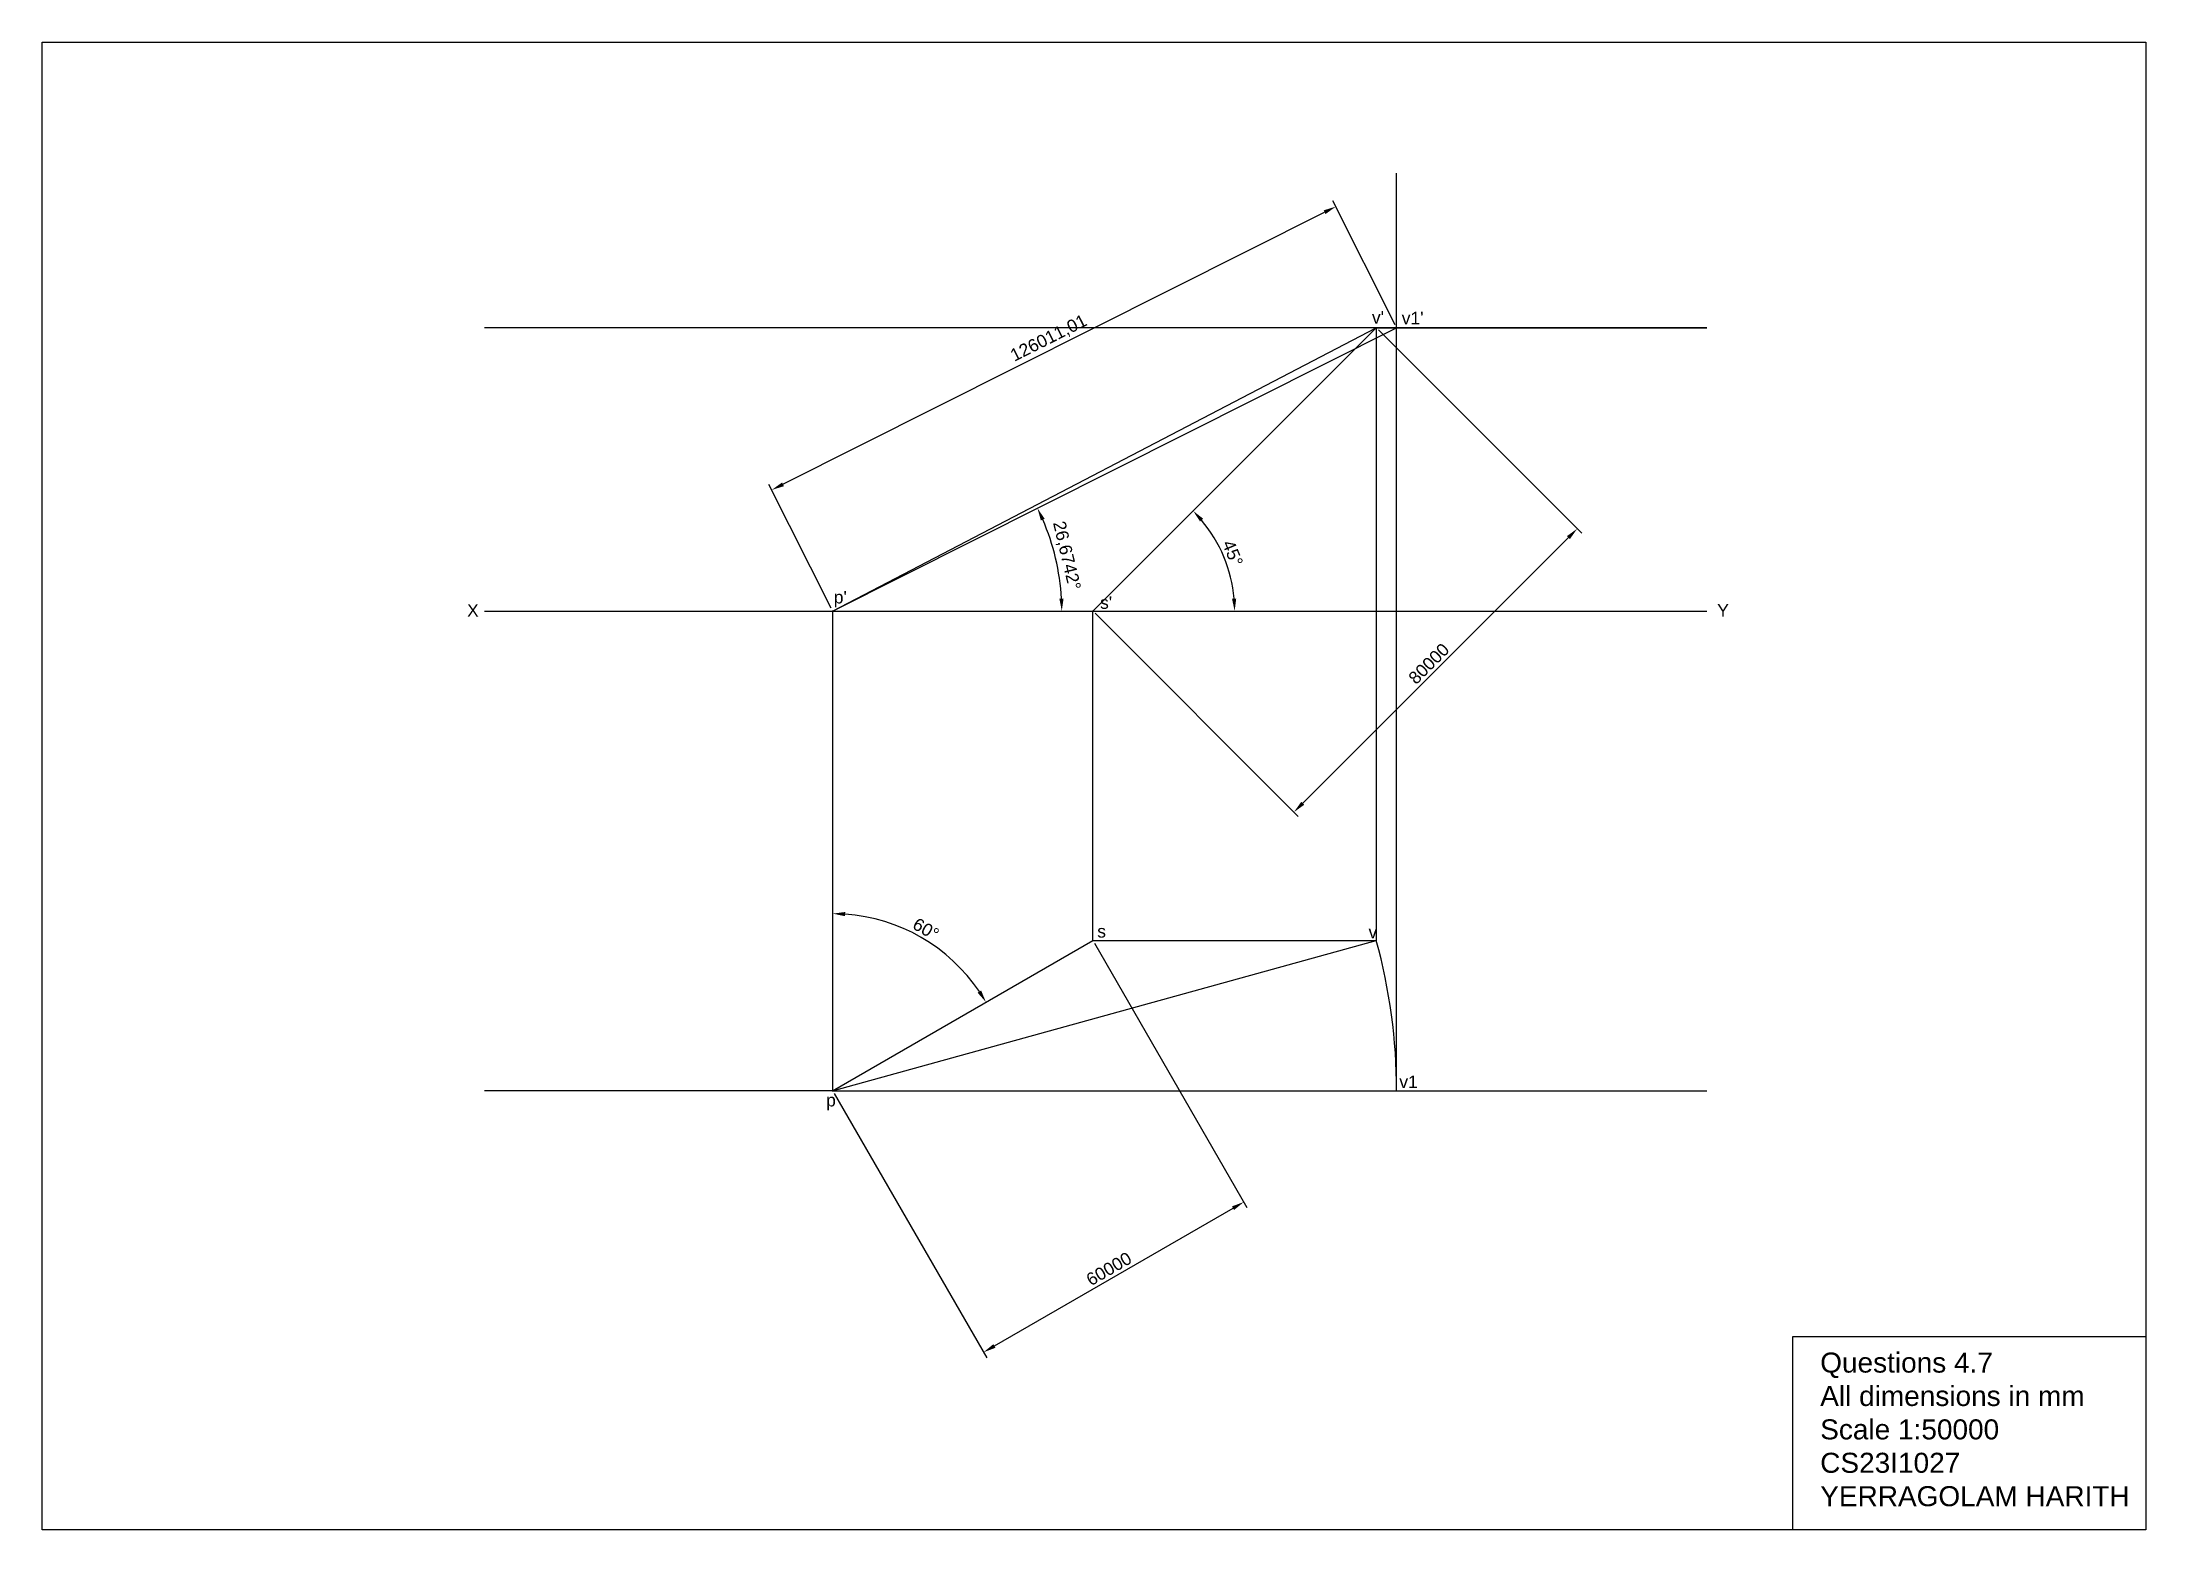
# Model space of a CAD drawing. Header units: millimetres. Extents: x 2023 to 3983, y 1593 to 1892.
# Drawn here: x 3043.7 to 3463.7, y 1594.7 to 1891.7 of the extents above; entities that cross this region are included whole.
import ezdxf

# ---------------------------------------------------------------- set-up
doc = ezdxf.new("R2010")
doc.units = ezdxf.units.MM
doc.styles.get("Standard").update_dxf_attribs({"font": 'arial.ttf'})
doc.dimstyles.new('ISO-25', dxfattribs={"dimtxt": 2.5, "dimasz": 2.5, "dimexe": 1.25, "dimexo": 0.625, "dimtad": 1, "dimtxsty": 'Standard', "dimcen": 2.5, "dimadec": 0, "dimazin": 0, "dimtfac": 1, "dimtmove": 0, "dimatfit": 3, "dimfxl": 1, "dimarcsym": 0})

msp = doc.modelspace()

# ---------------------------------------------------------------- texts
at = {"attachment_point": 1}
for s, width, insert, char_height in [("v'", 14.11364798, (3309.14487, 1838.037979), 2.5), ("v1'", 14.11364798, (3315.090041, 1837.898138), 2.5), ("p'", 14.11364798, (3201.705486, 1782.181795), 2.5), ("s'", 14.11364798, (3254.867964, 1781.10743), 2.5), ('X', 14.11364798, (3128.499327, 1779.525379), 2.5), ('Y', 14.11364798, (3378.066667, 1779.540431), 2.5), ('s', 14.11364798, (3254.304945, 1715.481665), 2.5), ('v', 14.11364798, (3308.463544, 1715.353519), 2.5), ('v1', 14.11364798, (3314.612052, 1685.434675), 2.5), ('p', 14.11364798, (3200.183139, 1681.780238), 2.5), ('Questions 4.7\\PAll dimensions in mm\\PScale 1:50000\\PCS23I1027\\PYERRAGOLAM HARITH', 79.91576006, (3398.637241, 1630.147029), 4)]:
    msp.add_mtext_dynamic_manual_height_columns(s, width=width, gutter_width=12.5, heights=[0], dxfattribs=dict(at, insert=insert, char_height=char_height))

# ---------------------------------------------------------------- blocks, each defined once
blk = doc.blocks.new('*D39')
at = {"color": 0, "lineweight": -2, "transparency": 16777216}
blk.add_arc((3201.48, 1682.4), 35.36, 34.0519, 85.9481, dxfattribs=at)
at = {"color": 0, "transparency": 16777216}
for points in [[(3203.96, 1717.26), (3203.99, 1718.09), (3201.48, 1717.76)], [(3231.13, 1702.42), (3230.42, 1701.98), (3232.1, 1700.08)]]:
    blk.add_solid(points, dxfattribs=at)
at = {"layer": 'Defpoints', "color": 0, "transparency": 16777216}
for p in [(3201.48, 1778.15), (3224.21, 1709.49), (3253.44, 1712.4), (3201.48, 1682.4), (3201.48, 1682.4)]:
    blk.add_point(p, dxfattribs=at)
at = {"color": 0, "transparency": 16777216, "insert": (3220.11, 1714.67), "char_height": 2.5, "attachment_point": 5, "rotation": 330}
blk.add_mtext('60°', dxfattribs=at)
blk = doc.blocks.new('*D40')
at = {"color": 0, "lineweight": -2, "transparency": 16777216}
blk.add_arc((3253.44, 1778.15), 28.3, 5.0632, 39.9368, dxfattribs=at)
at = {"color": 0, "transparency": 16777216}
for points in [[(3274.83, 1796.04), (3275.45, 1796.6), (3273.45, 1798.16)], [(3282.05, 1780.67), (3281.21, 1780.63), (3281.74, 1778.15)]]:
    blk.add_solid(points, dxfattribs=at)
at = {"layer": 'Defpoints', "color": 0, "transparency": 16777216}
for p in [(3310.01, 1834.72), (3280.78, 1785.48), (3131.95, 1778.15), (3253.44, 1778.15), (3376, 1778.15)]:
    blk.add_point(p, dxfattribs=at)
at = {"color": 0, "transparency": 16777216, "insert": (3281.34, 1789.71), "char_height": 2.5, "attachment_point": 5, "rotation": 292.5}
blk.add_mtext('45°', dxfattribs=at)
blk = doc.blocks.new('*D41')
at = {"color": 0, "lineweight": -2, "transparency": 16777216}
for p, q in [((3191.56, 1803.46), (3299.7, 1857.78)), ((3313.8, 1835.28), (3301.37, 1860.02)), ((3201.2, 1778.71), (3188.77, 1803.45))]:
    blk.add_line(p, q, dxfattribs=at)
at = {"color": 0, "transparency": 16777216}
for points in [[(3299.51, 1858.15), (3299.88, 1857.41), (3301.93, 1858.9)], [(3191.38, 1803.83), (3191.75, 1803.09), (3189.33, 1802.34)]]:
    blk.add_solid(points, dxfattribs=at)
at = {"layer": 'Defpoints', "color": 0, "transparency": 16777216}
for p in [(3301.93, 1858.9), (3314.08, 1834.72), (3201.48, 1778.15)]:
    blk.add_point(p, dxfattribs=at)
at = {"color": 0, "transparency": 16777216, "insert": (3244.67, 1832.52), "char_height": 2.5, "attachment_point": 5, "rotation": 26.6742}
blk.add_mtext('126011,01', dxfattribs=at)
blk = doc.blocks.new('*D42')
at = {"color": 0, "lineweight": -2, "transparency": 16777216}
blk.add_arc((3201.48, 1778.15), 45.75, 3.131, 23.5433, dxfattribs=at)
at = {"color": 0, "transparency": 16777216}
for points in [[(3243.05, 1796.25), (3243.8, 1796.61), (3242.36, 1798.69)], [(3247.58, 1780.66), (3246.75, 1780.64), (3247.23, 1778.15)]]:
    blk.add_solid(points, dxfattribs=at)
at = {"layer": 'Defpoints', "color": 0, "transparency": 16777216}
for p in [(3314.08, 1834.72), (3246.68, 1785.23), (3131.95, 1778.15), (3201.48, 1778.15), (3376, 1778.15)]:
    blk.add_point(p, dxfattribs=at)
at = {"color": 0, "transparency": 16777216, "insert": (3248.07, 1789.2), "char_height": 2.5, "attachment_point": 5, "rotation": 283.3371}
blk.add_mtext('26,6742°', dxfattribs=at)
blk = doc.blocks.new('*D38')
at = {"color": 0, "lineweight": -2, "transparency": 16777216}
for p, q in [((3253.75, 1711.86), (3284.2, 1659.12)), ((3201.79, 1681.86), (3232.24, 1629.12)), ((3233.78, 1631.46), (3281.41, 1658.96))]:
    blk.add_line(p, q, dxfattribs=at)
at = {"color": 0, "transparency": 16777216}
for points in [[(3281.2, 1659.32), (3281.62, 1658.6), (3283.58, 1660.21)], [(3233.57, 1631.82), (3233.99, 1631.1), (3231.61, 1630.21)]]:
    blk.add_solid(points, dxfattribs=at)
at = {"layer": 'Defpoints', "color": 0, "transparency": 16777216}
for p in [(3253.44, 1712.4), (3201.48, 1682.4), (3283.58, 1660.21)]:
    blk.add_point(p, dxfattribs=at)
at = {"color": 0, "transparency": 16777216, "insert": (3256.64, 1646.85), "char_height": 2.5, "attachment_point": 5, "rotation": 30}
blk.add_mtext('60000', dxfattribs=at)
blk = doc.blocks.new('*D43')
at = {"color": 0, "lineweight": -2, "transparency": 16777216}
for p, q in [((3310.45, 1834.28), (3351.02, 1793.71)), ((3295.33, 1739.79), (3348.37, 1792.83)), ((3253.88, 1777.71), (3294.45, 1737.14))]:
    blk.add_line(p, q, dxfattribs=at)
at = {"color": 0, "transparency": 16777216}
for points in [[(3348.07, 1793.12), (3348.66, 1792.53), (3350.13, 1794.6)], [(3295.04, 1740.09), (3295.63, 1739.5), (3293.57, 1738.03)]]:
    blk.add_solid(points, dxfattribs=at)
at = {"layer": 'Defpoints', "color": 0, "transparency": 16777216}
for p in [(3310.01, 1834.72), (3350.13, 1794.6), (3253.44, 1778.15)]:
    blk.add_point(p, dxfattribs=at)
at = {"color": 0, "transparency": 16777216, "insert": (3320.51, 1767.66), "char_height": 2.5, "attachment_point": 5, "rotation": 45}
blk.add_mtext('80000', dxfattribs=at)

# ---------------------------------------------------------------- dimensions: what is measured, and where the dimension line sits
for p1, p2, distance, picture, middle in [((3201.478576, 1778.153245), (3314.078644, 1834.721788), 27.061972, '*D41', (3244.674997, 1832.520347)), ((3253.4401, 1778.153245), (3310.008642, 1834.721788), -56.746849, '*D43', (3320.505937, 1767.65595)), ((3201.478576, 1682.403215), (3253.4401, 1712.403215), -60.270859, '*D38', (3256.644051, 1646.853808))]:
    dim = msp.add_aligned_dim(p1=p1, p2=p2, distance=distance, dimstyle='ISO-25', override={"dimlfac": 1000})
    dim.commit()
    dim.dimension.update_dxf_attribs({"geometry": picture, "text_midpoint": middle})
for base, line1, line2, picture, middle in [((3280.775495, 1785.477742), ((3131.950962, 1778.153245), (3376.003546, 1778.153245)), ((3253.4401, 1778.153245), (3310.008642, 1834.721788)), '*D40', (3281.337566, 1789.708754)), ((3224.206713, 1709.489554), ((3201.478576, 1682.403215), (3253.4401, 1712.403215)), ((3201.478576, 1778.153245), (3201.478576, 1682.403215)), '*D39', (3220.108644, 1714.67144))]:
    dim = msp.add_angular_dim_2l(base=base, line1=line1, line2=line2, dimstyle='ISO-25')
    dim.commit()
    dim.dimension.update_dxf_attribs({"geometry": picture, "text_midpoint": middle})
dim = msp.add_angular_dim_2l(base=(3246.6836994, 1785.2252407), line1=((3131.9509619, 1778.1532452), (3376.0035458, 1778.1532452)), line2=((3201.4785757, 1778.1532452), (3314.078644, 1834.7217877)), dimstyle='ISO-25', override={"dimadec": 4})
dim.commit()
dim.dimension.update_dxf_attribs({"geometry": '*D42', "text_midpoint": (3248.0695171, 1789.1987576)})

# ---------------------------------------------------------------- linework, layer by layer
for p, q in [((3314.078644, 1682.403215), (3314.078644, 1865.557122)), ((3376.003546, 1834.721788), (3131.950962, 1834.721788)), ((3201.478576, 1778.153245), (3310.008642, 1834.721788)), ((3253.4401, 1778.153245), (3310.008642, 1834.721788)), ((3310.008642, 1834.721788), (3310.008642, 1712.403215)), ((3310.008642, 1834.721788), (3376.003546, 1834.721788)), ((3131.950962, 1778.153245), (3376.003546, 1778.153245)), ((3201.478576, 1778.153245), (3201.478576, 1682.403215)), ((3253.4401, 1712.403215), (3253.4401, 1778.153245)), ((3201.478576, 1682.403215), (3253.4401, 1712.403215)), ((3201.478576, 1682.403215), (3310.008642, 1712.403215)), ((3253.4401, 1712.403215), (3310.008642, 1712.403215)), ((3201.478576, 1682.403215), (3131.950962, 1682.403215)), ((3201.478576, 1682.403215), (3376.003546, 1682.403215))]:
    msp.add_line(p, q)
at = {"color": 85, "true_color": 0x58ba48}
msp.add_line((3201.478576, 1778.153245), (3314.078644, 1834.721788), dxfattribs=at)
for points in [[(3043.659297, 1891.741269), (3463.659297, 1891.741269), (3463.659297, 1594.741269), (3043.659297, 1594.741269)], [(3393.182942, 1633.346591), (3463.659297, 1633.346591), (3463.659297, 1594.741269), (3393.182942, 1594.741269)]]:
    msp.add_lwpolyline(points, close=True)
msp.add_arc((3201.478576, 1682.403215), 112.600068, 0, 15.45192185)
for p in [(3310.008642, 1834.721788), (3314.078644, 1834.721788), (3201.478576, 1778.153245), (3253.4401, 1778.153245), (3253.4401, 1712.403215), (3310.008642, 1712.403215), (3201.478576, 1682.403215), (3314.078644, 1682.403215)]:
    msp.add_point(p)

msp.set_redraw_order([(e.dxf.handle, doc.entitydb.next_handle()) for e in msp.query("TEXT MTEXT ATTDEF DIMENSION ARC_DIMENSION")])  # texts and dimensions are drawn at this point

doc.saveas('drawing.dxf')
